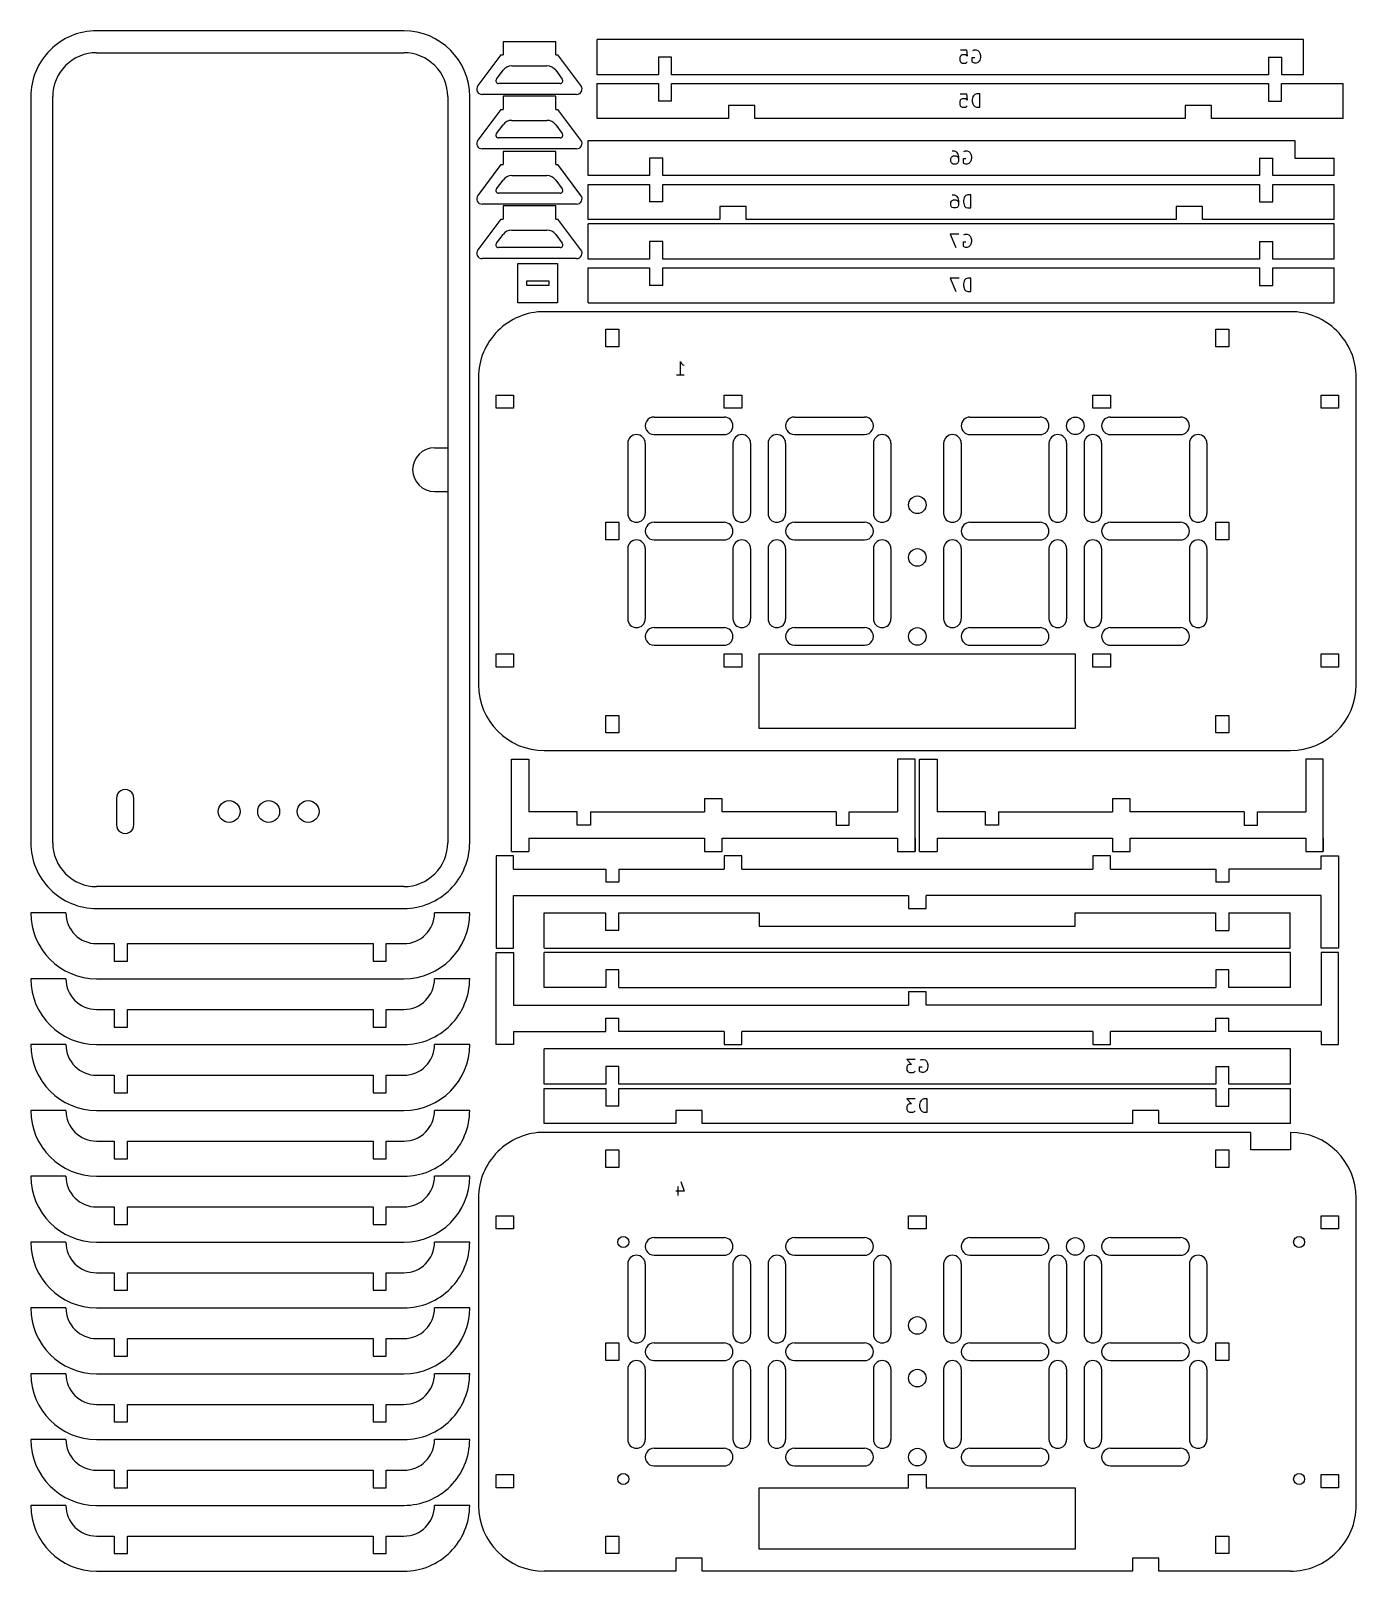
# Model space of a CAD drawing. Extents: x -348 to -46, y -297 to 54.
import ezdxf

# ---------------------------------------------------------------- set-up
doc = ezdxf.new("R2010")
doc.units = 0
doc.layers.add('BLACK', color=7, linetype='CONTINUOUS')

msp = doc.modelspace()

# ---------------------------------------------------------------- linework, layer by layer
at = {"layer": 'BLACK', "linetype": 'CONTINUOUS'}
for p, q in [((-262.999981, 54), (-332.999994, 54.000004)), ((-240.399998, 51.5), (-240.399998, 48.5)), ((-228.399998, 51.5), (-240.399998, 51.5)), ((-228.399998, 48.5), (-228.399998, 51.5)), ((-218.988154, 44.000018), (-218.976331, 51.999989)), ((-57.976339, 51.999988), (-218.976331, 51.999989)), ((-136.190625, 49.631634), (-134.762053, 49.631634)), ((-134.762053, 49.631634), (-134.619196, 48.203063)), ((-133.333482, 49.488777), (-133.047768, 49.631634)), ((-133.047768, 49.631634), (-132.619196, 49.631634)), ((-132.619196, 49.631634), (-132.190625, 49.488777)), ((-132.190625, 49.488777), (-131.90491, 49.203063)), ((-131.90491, 49.203063), (-131.762053, 48.917349)), ((-57.976328, 44.000021), (-57.976339, 51.999988)), ((-332.999995, 49.000003), (-263.000001, 48.999998)), ((-240.899998, 48.500002), (-246.149998, 41.500004)), ((-240.899998, 48.500002), (-240.399998, 48.5)), ((-238.4, 46), (-230.399999, 46)), ((-228.399998, 48.5), (-227.899998, 48.499998)), ((-222.649998, 41.5), (-227.899998, 48.499998)), ((-201.976329, 47.999988), (-204.976329, 47.999988)), ((-204.976329, 47.999988), (-204.976329, 43.999988)), ((-201.976329, 43.999988), (-201.976329, 47.999988)), ((-136.190625, 48.203063), (-136.333482, 47.917349)), ((-136.333482, 47.917349), (-136.333482, 47.203063)), ((-136.333482, 47.203063), (-136.190625, 46.917349)), ((-136.047768, 48.34592), (-136.190625, 48.203063)), ((-136.190625, 46.917349), (-136.047768, 46.774492)), ((-135.762053, 48.488777), (-136.047768, 48.34592)), ((-136.047768, 46.774492), (-135.762053, 46.631634)), ((-135.047768, 48.488777), (-135.762053, 48.488777)), ((-135.762053, 46.631634), (-135.047768, 46.631634)), ((-134.762053, 48.34592), (-135.047768, 48.488777)), ((-135.047768, 46.631634), (-134.762053, 46.774492)), ((-134.619196, 48.203063), (-134.762053, 48.34592)), ((-134.762053, 46.774492), (-134.619196, 46.917349)), ((-133.476339, 46.917349), (-133.476339, 47.917349)), ((-133.476339, 47.917349), (-132.90491, 47.917349)), ((-133.333482, 46.774492), (-133.476339, 46.917349)), ((-132.90491, 46.631634), (-133.333482, 46.774492)), ((-132.619196, 46.631634), (-132.90491, 46.631634)), ((-132.190625, 46.774492), (-132.619196, 46.631634)), ((-131.90491, 47.060206), (-132.190625, 46.774492)), ((-131.762053, 47.34592), (-131.90491, 47.060206)), ((-131.762053, 48.917349), (-131.619196, 48.34592)), ((-131.619196, 47.917349), (-131.762053, 47.34592)), ((-131.619196, 48.34592), (-131.619196, 47.917349)), ((-65.976329, 47.999985), (-65.976329, 43.999985)), ((-65.976329, 47.999985), (-62.976329, 47.999985)), ((-62.976322, 44.000023), (-62.976329, 47.999985)), ((-241.899998, 43), (-240.399997, 45.000001)), ((-228.399998, 45), (-226.899998, 42.999999)), ((-204.976329, 43.999988), (-218.988154, 44.000018)), ((-65.976329, 43.999985), (-201.976329, 43.999988)), ((-57.976328, 44.000021), (-62.976322, 44.000023)), ((-347.999998, 39.000004), (-347.999985, -130.999994)), ((-342.999995, -130.999996), (-342.999995, 38.999995)), ((-253.000001, 38.999998), (-253.000001, -130.999992)), ((-247.999998, -131.000002), (-247.999997, 39.000002)), ((-223.649998, 39.5), (-245.149998, 39.500002)), ((-227.399998, 41.999999), (-241.399998, 42)), ((-228.4, 39.1), (-240.4, 39.1)), ((-240.4, 39.1), (-240.4, 36.1)), ((-228.4, 36.1), (-228.4, 39.1)), ((-218.999993, 41.999969), (-205.000008, 41.999968)), ((-218.988164, 33.999996), (-218.988175, 41.999963)), ((-205.000008, 41.999968), (-205.000001, 38.000006)), ((-202.000001, 38.000006), (-202.000001, 42.000006)), ((-202.000001, 42.000006), (-66.000001, 42.000003)), ((-136.202456, 39.63164), (-134.773884, 39.63164)), ((-134.773884, 39.63164), (-134.631027, 38.203069)), ((-133.345313, 38.917355), (-133.48817, 38.345926)), ((-133.202456, 39.203069), (-133.345313, 38.917355)), ((-132.916741, 39.488783), (-133.202456, 39.203069)), ((-132.48817, 39.63164), (-132.916741, 39.488783)), ((-131.773884, 39.63164), (-132.48817, 39.63164)), ((-131.773884, 36.63164), (-131.773884, 39.63164)), ((-66.000001, 42.000003), (-66.000001, 38.000003)), ((-63.000001, 38.000003), (-63.000001, 42.000003)), ((-63.000001, 42.000003), (-48.988176, 41.999973)), ((-48.988166, 33.999996), (-48.988177, 41.999963)), ((-240.9, 36.100002), (-246.15, 29.100004)), ((-240.9, 36.100002), (-240.4, 36.1)), ((-228.4, 36.1), (-227.9, 36.099998)), ((-222.65, 29.1), (-227.9, 36.099998)), ((-202.000001, 38.000006), (-205.000001, 38.000006)), ((-182.988163, 36.999995), (-188.988163, 36.999995)), ((-188.988163, 36.999995), (-188.988163, 33.999995)), ((-182.988163, 33.999995), (-182.988163, 36.999995)), ((-136.202456, 38.203069), (-136.345313, 37.917355)), ((-136.345313, 37.917355), (-136.345313, 37.203069)), ((-136.345313, 37.203069), (-136.202456, 36.917355)), ((-136.059599, 38.345926), (-136.202456, 38.203069)), ((-136.202456, 36.917355), (-136.059599, 36.774498)), ((-135.773884, 38.488783), (-136.059599, 38.345926)), ((-136.059599, 36.774498), (-135.773884, 36.63164)), ((-135.059599, 38.488783), (-135.773884, 38.488783)), ((-135.773884, 36.63164), (-135.059599, 36.63164)), ((-134.773884, 38.345926), (-135.059599, 38.488783)), ((-135.059599, 36.63164), (-134.773884, 36.774498)), ((-134.631027, 38.203069), (-134.773884, 38.345926)), ((-134.773884, 36.774498), (-134.631027, 36.917355)), ((-133.48817, 38.345926), (-133.48817, 37.917355)), ((-133.48817, 37.917355), (-133.345313, 37.345926)), ((-133.345313, 37.345926), (-133.202456, 37.060212)), ((-133.202456, 37.060212), (-132.916741, 36.774498)), ((-132.916741, 36.774498), (-132.48817, 36.63164)), ((-132.48817, 36.63164), (-131.773884, 36.63164)), ((-84.988163, 36.999995), (-84.988163, 34.000166)), ((-78.988163, 36.999995), (-84.988163, 36.999995)), ((-78.988163, 33.999996), (-78.988163, 36.999995)), ((-66.000001, 38.000003), (-63.000001, 38.000003)), ((-241.9, 30.6), (-240.399999, 32.600001)), ((-238.400002, 33.6), (-230.400001, 33.6)), ((-228.4, 32.6), (-226.9, 30.599999)), ((-188.988163, 33.999995), (-218.988164, 33.999996)), ((-84.988163, 34.000166), (-182.988163, 33.999995)), ((-48.988163, 33.999996), (-78.988163, 33.999996)), ((-227.4, 29.599999), (-241.4, 29.6)), ((-221.023664, 20.99996), (-221.011841, 28.999931)), ((-221.011841, 28.999931), (-60.011839, 28.99993)), ((-60.011839, 28.99993), (-60.011839, 24.999927)), ((-223.65, 27.1), (-245.15, 27.100002)), ((-228.4, 26.5), (-240.4, 26.5)), ((-240.4, 26.5), (-240.4, 23.5)), ((-228.4, 23.5), (-228.4, 26.5)), ((-207.011839, 24.99993), (-207.011839, 20.99993)), ((-204.011839, 24.99993), (-207.011839, 24.99993)), ((-204.011839, 20.99993), (-204.011839, 24.99993)), ((-138.368982, 24.917284), (-138.226125, 25.202998)), ((-138.368982, 24.202998), (-138.368982, 24.917284)), ((-138.226125, 25.202998), (-138.083268, 25.345855)), ((-138.083268, 26.631569), (-137.511839, 26.631569)), ((-138.083268, 25.345855), (-137.797553, 25.488712)), ((-137.797553, 25.488712), (-137.226125, 25.488712)), ((-137.511839, 26.631569), (-137.226125, 26.488712)), ((-137.226125, 26.488712), (-137.083268, 26.345855)), ((-137.226125, 25.488712), (-136.94041, 25.345855)), ((-137.083268, 26.345855), (-136.797553, 25.917284)), ((-136.94041, 25.345855), (-136.797553, 25.202998)), ((-136.797553, 25.917284), (-136.654696, 25.345855)), ((-136.797553, 25.202998), (-136.654696, 24.917284)), ((-136.654696, 25.345855), (-136.654696, 24.202998)), ((-135.511839, 23.917284), (-135.511839, 24.917284)), ((-135.511839, 24.917284), (-134.94041, 24.917284)), ((-135.368982, 26.488712), (-135.083268, 26.631569)), ((-135.083268, 26.631569), (-134.654696, 26.631569)), ((-134.654696, 26.631569), (-134.226125, 26.488712)), ((-134.226125, 26.488712), (-133.94041, 26.202998)), ((-133.94041, 26.202998), (-133.797553, 25.917284)), ((-133.797553, 25.917284), (-133.654696, 25.345855)), ((-133.654696, 24.917284), (-133.797553, 24.345855)), ((-133.654696, 25.345855), (-133.654696, 24.917284)), ((-68.011839, 24.999927), (-65.011839, 24.999927)), ((-68.011839, 24.999927), (-68.011839, 20.999927)), ((-65.011832, 20.999965), (-65.011839, 24.999927)), ((-60.011839, 24.999927), (-51.011837, 24.999947)), ((-51.011832, 20.999964), (-51.011843, 24.999928)), ((-240.9, 23.500002), (-246.15, 16.500004)), ((-240.9, 23.500002), (-240.4, 23.5)), ((-228.4, 23.5), (-227.9, 23.499998)), ((-222.65, 16.5), (-227.9, 23.499998)), ((-138.226125, 23.917284), (-138.368982, 24.202998)), ((-138.083268, 23.774427), (-138.226125, 23.917284)), ((-137.797553, 23.631569), (-138.083268, 23.774427)), ((-137.226125, 23.631569), (-137.797553, 23.631569)), ((-136.94041, 23.774427), (-137.226125, 23.631569)), ((-136.797553, 23.917284), (-136.94041, 23.774427)), ((-136.654696, 24.202998), (-136.797553, 23.917284)), ((-135.368982, 23.774427), (-135.511839, 23.917284)), ((-134.94041, 23.631569), (-135.368982, 23.774427)), ((-134.654696, 23.631569), (-134.94041, 23.631569)), ((-134.226125, 23.774427), (-134.654696, 23.631569)), ((-133.94041, 24.060141), (-134.226125, 23.774427)), ((-133.797553, 24.345855), (-133.94041, 24.060141)), ((-241.9, 18), (-240.399999, 20.000001)), ((-238.400002, 21), (-230.400001, 21)), ((-228.4, 20), (-226.9, 17.999999)), ((-207.011839, 20.99993), (-221.023664, 20.99996)), ((-221.000002, 10.99992), (-221.000013, 18.999887)), ((-221.000001, 18.999892), (-207.011846, 18.999892)), ((-207.011846, 18.999892), (-207.011839, 14.99993)), ((-68.011839, 20.999927), (-204.011839, 20.99993)), ((-204.011839, 18.99993), (-68.011839, 18.999927)), ((-204.011839, 14.99993), (-204.011839, 18.99993)), ((-68.011839, 18.999927), (-68.011839, 14.999927)), ((-65.011839, 18.999927), (-51.000014, 18.999897)), ((-65.011839, 14.999927), (-65.011839, 18.999927)), ((-51.011847, 20.999964), (-65.011832, 20.999965)), ((-51.000004, 10.99992), (-51.000015, 18.999887)), ((-223.65, 14.5), (-245.15, 14.500002)), ((-227.4, 16.999999), (-241.4, 17)), ((-228.4, 14.1), (-240.4, 14.1)), ((-240.4, 14.1), (-240.4, 11.1)), ((-228.4, 11.1), (-228.4, 14.1)), ((-204.011839, 14.99993), (-207.011839, 14.99993)), ((-138.357141, 14.917272), (-138.214284, 15.202986)), ((-138.357141, 14.202986), (-138.357141, 14.917272)), ((-138.214284, 13.917272), (-138.357141, 14.202986)), ((-138.214284, 15.202986), (-138.071427, 15.345843)), ((-138.071427, 16.631557), (-137.499998, 16.631557)), ((-138.071427, 15.345843), (-137.785712, 15.4887)), ((-137.785712, 15.4887), (-137.214284, 15.4887)), ((-137.499998, 16.631557), (-137.214284, 16.4887)), ((-137.214284, 16.4887), (-137.071427, 16.345843)), ((-137.214284, 15.4887), (-136.928569, 15.345843)), ((-137.071427, 16.345843), (-136.785712, 15.917272)), ((-136.928569, 15.345843), (-136.785712, 15.202986)), ((-136.785712, 15.917272), (-136.642855, 15.345843)), ((-136.785712, 15.202986), (-136.642855, 14.917272)), ((-136.642855, 14.202986), (-136.785712, 13.917272)), ((-136.642855, 15.345843), (-136.642855, 14.202986)), ((-135.357141, 15.917272), (-135.499998, 15.345843)), ((-135.499998, 15.345843), (-135.499998, 14.917272)), ((-135.499998, 14.917272), (-135.357141, 14.345843)), ((-135.214284, 16.202986), (-135.357141, 15.917272)), ((-135.357141, 14.345843), (-135.214284, 14.060129)), ((-134.928569, 16.4887), (-135.214284, 16.202986)), ((-135.214284, 14.060129), (-134.928569, 13.774415)), ((-134.499998, 16.631557), (-134.928569, 16.4887)), ((-133.785712, 16.631557), (-134.499998, 16.631557)), ((-133.785712, 13.631557), (-133.785712, 16.631557)), ((-68.011839, 14.999927), (-65.011839, 14.999927)), ((-240.9, 11.100002), (-246.15, 4.100004)), ((-240.9, 11.100002), (-240.4, 11.1)), ((-228.4, 11.1), (-227.9, 11.099998)), ((-222.65, 4.1), (-227.9, 11.099998)), ((-191.000001, 10.999919), (-221.000002, 10.99992)), ((-185.000001, 13.999919), (-191.000001, 13.999919)), ((-191.000001, 13.999919), (-191.000001, 10.999919)), ((-185.000001, 10.999919), (-185.000001, 13.999919)), ((-87.000001, 11.00009), (-185.000001, 10.999919)), ((-138.071427, 13.774415), (-138.214284, 13.917272)), ((-137.785712, 13.631557), (-138.071427, 13.774415)), ((-137.214284, 13.631557), (-137.785712, 13.631557)), ((-136.928569, 13.774415), (-137.214284, 13.631557)), ((-136.785712, 13.917272), (-136.928569, 13.774415)), ((-134.928569, 13.774415), (-134.499998, 13.631557)), ((-134.499998, 13.631557), (-133.785712, 13.631557)), ((-81.000001, 13.999919), (-87.000001, 13.999919)), ((-87.000001, 13.999919), (-87.000001, 11.00009)), ((-81.000001, 10.99992), (-81.000001, 13.999919)), ((-51.000001, 10.99992), (-81.000001, 10.99992)), ((-241.9, 5.6), (-240.399999, 7.600001)), ((-238.400002, 8.6), (-230.400001, 8.6)), ((-228.4, 7.6), (-226.9, 5.599999)), ((-221.023662, 2.00004), (-221.011839, 10.000011)), ((-51.011835, 10.00001), (-221.011839, 10.000011)), ((-136.511835, 7.631657), (-138.511835, 7.631657)), ((-138.511835, 7.631657), (-137.226121, 4.631657)), ((-135.368978, 7.4888), (-135.083264, 7.631657)), ((-135.083264, 7.631657), (-134.654692, 7.631657)), ((-134.654692, 7.631657), (-134.226121, 7.4888)), ((-134.226121, 7.4888), (-133.940406, 7.203086)), ((-133.940406, 7.203086), (-133.797549, 6.917372)), ((-51.01183, 2.000044), (-51.011841, 10.000011)), ((-227.4, 4.599999), (-241.4, 4.6)), ((-204.011837, 6.00001), (-207.011837, 6.00001)), ((-207.011837, 6.00001), (-207.011837, 2.00001)), ((-204.011837, 2.00001), (-204.011837, 6.00001)), ((-135.511835, 4.917372), (-135.511835, 5.917372)), ((-135.511835, 5.917372), (-134.940406, 5.917372)), ((-135.368978, 4.774515), (-135.511835, 4.917372)), ((-134.940406, 4.631657), (-135.368978, 4.774515)), ((-134.654692, 4.631657), (-134.940406, 4.631657)), ((-134.226121, 4.774515), (-134.654692, 4.631657)), ((-133.940406, 5.060229), (-134.226121, 4.774515)), ((-133.797549, 5.345943), (-133.940406, 5.060229)), ((-133.797549, 6.917372), (-133.654692, 6.345943)), ((-133.654692, 5.917372), (-133.797549, 5.345943)), ((-133.654692, 6.345943), (-133.654692, 5.917372)), ((-68.011837, 6.000007), (-68.011837, 2.000007)), ((-68.011837, 6.000007), (-65.011837, 6.000007)), ((-65.01183, 2.000045), (-65.011837, 6.000007)), ((-223.65, 2.1), (-245.15, 2.100002)), ((-237, 1), (-228, 1)), ((-237, -8), (-237, 1)), ((-228, 1), (-228, -8)), ((-207.011837, 2.00001), (-221.023662, 2.00004)), ((-68.011837, 2.000007), (-204.011837, 2.00001)), ((-204.011837, -3.99999), (-204.011837, 0.00001)), ((-204.011837, 0.00001), (-68.011837, 0.000007)), ((-68.011837, 0.000007), (-68.011837, -3.999993)), ((-65.011837, 0.000007), (-51.000012, -0.000023)), ((-65.011837, -3.999993), (-65.011837, 0.000007)), ((-51.011845, 2.000044), (-65.01183, 2.000045)), ((-235, -3), (-230, -3)), ((-235, -4), (-235, -3)), ((-230, -3), (-230, -4)), ((-221.011829, -0.000027), (-207.011844, -0.000028)), ((-221, -8), (-221.000011, -0.000033)), ((-207.011844, -0.000028), (-207.011837, -3.99999)), ((-136.499994, -2.368354), (-138.499994, -2.368354)), ((-138.499994, -2.368354), (-137.21428, -5.368354)), ((-135.357137, -3.082639), (-135.499994, -3.654068)), ((-135.21428, -2.796925), (-135.357137, -3.082639)), ((-134.928565, -2.511211), (-135.21428, -2.796925)), ((-134.499994, -2.368354), (-134.928565, -2.511211)), ((-133.785708, -2.368354), (-134.499994, -2.368354)), ((-133.785708, -5.368354), (-133.785708, -2.368354)), ((-51.000002, -7.999989), (-51.000013, -0.000022)), ((-230, -4), (-235, -4)), ((-204.011837, -3.99999), (-207.011837, -3.99999)), ((-135.499994, -3.654068), (-135.499994, -4.082639)), ((-135.499994, -4.082639), (-135.357137, -4.654068)), ((-135.357137, -4.654068), (-135.21428, -4.939782)), ((-135.21428, -4.939782), (-134.928565, -5.225497)), ((-134.928565, -5.225497), (-134.499994, -5.368354)), ((-134.499994, -5.368354), (-133.785708, -5.368354)), ((-68.011837, -3.999993), (-65.011837, -3.999993)), ((-228, -8), (-237, -8)), ((-60.999997, -9.999928), (-231.000001, -9.999927)), ((-221, -8.000002), (-51.000002, -7.999989)), ((-216.999999, -13.999928), (-213.999999, -13.999928)), ((-216.999999, -17.999928), (-216.999999, -13.999928)), ((-213.999999, -13.999928), (-213.999999, -17.999928)), ((-77.999999, -13.999931), (-74.999999, -13.999931)), ((-77.999999, -17.999931), (-77.999999, -13.999931)), ((-74.999999, -13.999931), (-74.999999, -17.999931)), ((-213.999999, -17.999928), (-216.999999, -17.999928)), ((-74.999999, -17.999931), (-77.999999, -17.999931)), ((-200.857136, -24.368283), (-199.14285, -24.368283)), ((-199.999993, -24.368283), (-199.999993, -21.368283)), ((-199.999993, -21.368283), (-199.714279, -21.796854)), ((-199.714279, -21.796854), (-199.428564, -22.082568)), ((-199.428564, -22.082568), (-199.14285, -22.225426)), ((-245.999999, -24.999911), (-246.000003, -94.999924)), ((-46.000003, -94.999896), (-46.000004, -24.999928)), ((-241.999993, -28.999926), (-237.999993, -28.999926)), ((-241.999993, -31.999926), (-241.999993, -28.999926)), ((-237.999993, -28.999926), (-237.999993, -31.999926)), ((-189.999993, -28.999926), (-185.999993, -28.999926)), ((-189.999993, -31.999926), (-189.999993, -28.999926)), ((-185.999993, -28.999926), (-185.999993, -31.999926)), ((-105.999993, -28.999926), (-101.999993, -28.999926)), ((-105.999993, -31.999926), (-105.999993, -28.999926)), ((-101.999993, -28.999926), (-101.999993, -31.999926)), ((-53.999999, -28.999928), (-49.999999, -28.999928)), ((-53.999999, -31.999928), (-53.999999, -28.999928)), ((-49.999999, -28.999928), (-49.999999, -31.999928)), ((-237.999993, -31.999926), (-241.999993, -31.999926)), ((-205.999999, -33.999928), (-189.999999, -33.999928)), ((-185.999993, -31.999926), (-189.999993, -31.999926)), ((-173.999999, -33.999928), (-157.999999, -33.999928)), ((-133.999999, -33.999928), (-117.999999, -33.999928)), ((-101.999993, -31.999926), (-105.999993, -31.999926)), ((-101.999999, -33.999928), (-85.999999, -33.999928)), ((-49.999999, -31.999928), (-53.999999, -31.999928)), ((-205.999999, -37.999928), (-189.999999, -37.999928)), ((-173.999999, -37.999928), (-157.999999, -37.999928)), ((-133.999999, -37.999928), (-117.999999, -37.999928)), ((-101.999999, -37.999928), (-85.999999, -37.999928)), ((-256, -41), (-253.000001, -41)), ((-211.999999, -39.999928), (-211.999999, -55.999928)), ((-207.999999, -39.999928), (-207.999999, -55.999928)), ((-187.999999, -39.999928), (-187.999999, -55.999928)), ((-183.999999, -39.999928), (-183.999999, -55.999928)), ((-179.999999, -39.999928), (-179.999999, -55.999928)), ((-175.999999, -39.999928), (-175.999999, -55.999928)), ((-155.999999, -39.999928), (-155.999999, -55.999928)), ((-151.999999, -39.999928), (-151.999999, -55.999928)), ((-139.999999, -39.999928), (-139.999999, -55.999928)), ((-135.999999, -39.999928), (-135.999999, -55.999928)), ((-115.999999, -39.999928), (-115.999999, -55.999928)), ((-111.999999, -39.999928), (-111.999999, -55.999928)), ((-107.999999, -39.999928), (-107.999999, -55.999928)), ((-103.999999, -39.999928), (-103.999999, -55.999928)), ((-83.999999, -39.999928), (-83.999999, -55.999928)), ((-79.999999, -39.999928), (-79.999999, -55.999928)), ((-256, -51), (-253.000001, -51)), ((-216.999999, -57.999928), (-213.999999, -57.999928)), ((-216.999999, -61.999928), (-216.999999, -57.999928)), ((-213.999999, -57.999928), (-213.999999, -61.999928)), ((-205.999999, -57.999928), (-189.999999, -57.999928)), ((-173.999999, -57.999928), (-157.999999, -57.999928)), ((-133.999999, -57.999928), (-117.999999, -57.999928)), ((-101.999999, -57.999928), (-85.999999, -57.999928)), ((-77.999999, -57.999928), (-74.999999, -57.999928)), ((-77.999999, -61.999928), (-77.999999, -57.999928)), ((-74.999999, -57.999928), (-74.999999, -61.999928)), ((-213.999999, -61.999928), (-216.999999, -61.999928)), ((-205.999999, -61.999928), (-189.999999, -61.999928)), ((-173.999999, -61.999928), (-157.999999, -61.999928)), ((-133.999999, -61.999928), (-117.999999, -61.999928)), ((-101.999999, -61.999928), (-85.999999, -61.999928)), ((-74.999999, -61.999928), (-77.999999, -61.999928)), ((-211.999999, -63.999928), (-211.999999, -79.999928)), ((-207.999999, -63.999928), (-207.999999, -79.999928)), ((-187.999999, -63.999928), (-187.999999, -79.999928)), ((-183.999999, -63.999928), (-183.999999, -79.999928)), ((-179.999999, -63.999928), (-179.999999, -79.999928)), ((-175.999999, -63.999928), (-175.999999, -79.999928)), ((-155.999999, -63.999928), (-155.999999, -79.999928)), ((-151.999999, -63.999928), (-151.999999, -79.999928)), ((-139.999999, -63.999928), (-139.999999, -79.999928)), ((-135.999999, -63.999928), (-135.999999, -79.999928)), ((-115.999999, -63.999928), (-115.999999, -79.999928)), ((-111.999999, -63.999928), (-111.999999, -79.999928)), ((-107.999999, -63.999928), (-107.999999, -79.999928)), ((-103.999999, -63.999928), (-103.999999, -79.999928)), ((-83.999999, -63.999928), (-83.999999, -79.999928)), ((-79.999999, -63.999928), (-79.999999, -79.999928)), ((-205.999999, -81.999928), (-189.999999, -81.999928)), ((-173.999999, -81.999928), (-157.999999, -81.999928)), ((-133.999999, -81.999928), (-117.999999, -81.999928)), ((-101.999999, -81.999928), (-85.999999, -81.999928)), ((-205.999999, -85.999928), (-189.999999, -85.999928)), ((-173.999999, -85.999928), (-157.999999, -85.999928)), ((-133.999999, -85.999928), (-117.999999, -85.999928)), ((-101.999999, -85.999928), (-85.999999, -85.999928)), ((-241.999999, -87.999928), (-237.999999, -87.999928)), ((-241.999999, -90.999928), (-241.999999, -87.999928)), ((-237.999999, -90.999928), (-241.999999, -90.999928)), ((-237.999999, -87.999928), (-237.999999, -90.999928)), ((-189.999993, -87.999926), (-185.999993, -87.999926)), ((-189.999993, -90.999926), (-189.999993, -87.999926)), ((-185.999993, -90.999926), (-189.999993, -90.999926)), ((-185.999993, -87.999926), (-185.999993, -90.999926)), ((-181.999993, -87.999926), (-109.999993, -87.999926)), ((-181.999993, -104.999926), (-181.999993, -87.999926)), ((-109.999993, -87.999926), (-109.999993, -104.999926)), ((-105.999993, -87.999926), (-101.999993, -87.999926)), ((-105.999993, -90.999926), (-105.999993, -87.999926)), ((-101.999993, -90.999926), (-105.999993, -90.999926)), ((-101.999993, -87.999926), (-101.999993, -90.999926)), ((-53.999996, -87.999928), (-49.999996, -87.999928)), ((-53.999996, -90.999928), (-53.999996, -87.999928)), ((-49.999996, -90.999928), (-53.999996, -90.999928)), ((-49.999996, -87.999928), (-49.999996, -90.999928)), ((-216.999999, -101.999928), (-213.999999, -101.999928)), ((-216.999999, -105.999928), (-216.999999, -101.999928)), ((-213.999999, -101.999928), (-213.999999, -105.999928)), ((-109.999993, -104.999926), (-181.999993, -104.999926)), ((-77.999999, -101.999928), (-74.999999, -101.999928)), ((-77.999999, -105.999928), (-77.999999, -101.999928)), ((-74.999999, -101.999928), (-74.999999, -105.999928)), ((-213.999999, -105.999928), (-216.999999, -105.999928)), ((-74.999999, -105.999928), (-77.999999, -105.999928)), ((-238.500002, -133), (-238.500002, -112)), ((-238.500002, -112), (-234.500002, -112)), ((-234.500002, -112), (-234.500002, -124)), ((-230.953509, -109.999928), (-61.000005, -109.999915)), ((-146.500002, -112), (-150.500002, -112)), ((-150.500002, -112), (-150.500002, -124)), ((-146.500002, -133), (-146.500002, -112)), ((-145.5, -112), (-141.5, -112)), ((-145.5, -133), (-145.5, -112)), ((-141.5, -112), (-141.5, -124)), ((-57.5, -112), (-57.5, -124)), ((-53.5, -112), (-57.5, -112)), ((-53.5, -133), (-53.5, -112)), ((-328.500034, -120.900012), (-328.500061, -126.899959)), ((-324.500001, -126.899966), (-324.5, -120.911325)), ((-194.500002, -121), (-194.500002, -124)), ((-190.500002, -121), (-194.500002, -121)), ((-190.500002, -124), (-190.500002, -121)), ((-97.5, -121), (-101.5, -121)), ((-101.5, -121), (-101.5, -124)), ((-97.5, -124), (-97.5, -121)), ((-223.499998, -124), (-234.500002, -124)), ((-223.499998, -127), (-223.499998, -124)), ((-220.499998, -124), (-220.499998, -127)), ((-220.499998, -124), (-194.500002, -124)), ((-164.499998, -124), (-190.500002, -124)), ((-164.499998, -124), (-164.499998, -127)), ((-161.499998, -127), (-161.499998, -124)), ((-161.499998, -124), (-150.500002, -124)), ((-130.499996, -124), (-141.5, -124)), ((-130.499996, -127), (-130.499996, -124)), ((-127.499996, -124), (-127.499996, -127)), ((-127.499996, -124), (-101.5, -124)), ((-71.499996, -124), (-97.5, -124)), ((-71.499996, -124), (-71.499996, -127)), ((-68.499996, -127), (-68.499996, -124)), ((-68.499996, -124), (-57.5, -124)), ((-220.499998, -127), (-223.499998, -127)), ((-164.499998, -127), (-161.499998, -127)), ((-127.499996, -127), (-130.499996, -127)), ((-71.499996, -127), (-68.499996, -127)), ((-238.500002, -133), (-234.500002, -133)), ((-234.500002, -130), (-194.500002, -130)), ((-234.500002, -130), (-234.500002, -133)), ((-194.500002, -130), (-194.500002, -133)), ((-194.500002, -133), (-190.500002, -133)), ((-190.500002, -133), (-190.500002, -130)), ((-190.500002, -130), (-150.500002, -130)), ((-150.500002, -130), (-150.500002, -133)), ((-150.500002, -133), (-146.500002, -133)), ((-150.499964, -133.000007), (-146.500002, -133)), ((-146.500002, -130), (-146.500002, -133)), ((-145.5, -133), (-141.5, -133)), ((-141.5, -130), (-141.5, -133)), ((-141.5, -130), (-101.5, -130)), ((-101.5, -130), (-101.5, -133)), ((-101.5, -133), (-97.5, -133)), ((-97.5, -133), (-97.5, -130)), ((-97.5, -130), (-57.5, -130)), ((-57.5, -130), (-57.5, -133)), ((-57.5, -133), (-53.5, -133)), ((-57.499962, -133.000007), (-53.5, -133)), ((-53.5, -130), (-53.5, -133)), ((-238, -134), (-242, -134)), ((-242, -134), (-242, -155)), ((-238, -137), (-238, -134)), ((-190, -134), (-190, -137)), ((-186, -134), (-190, -134)), ((-186, -137), (-186, -134)), ((-102, -134), (-106, -134)), ((-106, -134), (-106, -137)), ((-102, -137), (-102, -134)), ((-54, -134), (-50, -134)), ((-54, -137), (-54, -134)), ((-50, -134), (-50, -155)), ((-238, -137), (-217, -137)), ((-217, -137), (-217, -140)), ((-214, -140), (-217, -140)), ((-214, -137), (-190, -137)), ((-214, -137), (-214, -140)), ((-186, -137), (-106, -137)), ((-102, -137), (-78, -137)), ((-78, -137), (-78, -140)), ((-75, -140), (-78, -140)), ((-75, -137), (-75, -140)), ((-54, -137), (-75, -137)), ((-263, -141), (-332.999987, -140.999994)), ((-238, -143), (-148, -143)), ((-238, -155), (-238, -143)), ((-148, -143), (-148, -146)), ((-54, -143), (-144, -143)), ((-144, -146), (-144, -143)), ((-54, -155), (-54, -143)), ((-340.000018, -147.000001), (-347.999989, -147)), ((-332.999966, -145.999996), (-262.999998, -145.999995)), ((-247.99999, -147.000002), (-255.999957, -147.000013)), ((-231.023246, -155.000004), (-231.023257, -147.000037)), ((-231.02322, -147.000004), (-217.023235, -147.000005)), ((-217.023235, -147.000005), (-217.023228, -150.999967)), ((-214.023228, -150.999967), (-214.023228, -146.999967)), ((-214.023228, -146.999967), (-182.023235, -146.999967)), ((-182.023235, -147.000005), (-182.023235, -150.000005)), ((-148, -146), (-144, -146)), ((-110.023235, -147.000005), (-78.023228, -146.99997)), ((-110.023235, -150.000005), (-110.023235, -147.000005)), ((-78.023228, -146.99997), (-78.023228, -150.99997)), ((-75.023242, -146.999997), (-61.023258, -147.000027)), ((-75.023242, -147.000009), (-75.023242, -151.000009)), ((-61.023248, -154.999993), (-61.023259, -147.000026)), ((-182.023235, -150.000005), (-110.023235, -150.000005)), ((-332.999989, -154.00003), (-328.99999, -153.999992)), ((-328.99999, -153.999992), (-328.99999, -157.999992)), ((-325.99999, -157.999992), (-325.99999, -153.999992)), ((-325.99999, -153.999992), (-269.999988, -153.999998)), ((-269.999988, -153.999998), (-269.999988, -157.999998)), ((-266.999988, -157.999998), (-266.999988, -153.999998)), ((-266.999988, -153.999998), (-262.999999, -154.000029)), ((-214.023228, -150.999967), (-217.023228, -150.999967)), ((-78.023228, -150.99997), (-75.023228, -150.99997)), ((-242, -155), (-238, -155)), ((-242, -156), (-238, -156)), ((-242, -177), (-242, -156)), ((-238, -156), (-238, -168)), ((-230.999989, -163.999971), (-230.999998, -155.999999)), ((-60.999994, -156), (-230.999998, -155.999999)), ((-230.976752, -155.000006), (-61.023248, -154.999993)), ((-60.999988, -163.999967), (-61, -156)), ((-50, -155), (-54, -155)), ((-54, -156), (-54, -168)), ((-50, -156), (-54, -156)), ((-50, -177), (-50, -156)), ((-328.99999, -157.999992), (-325.99999, -157.999992)), ((-269.999988, -157.999998), (-266.999988, -157.999998)), ((-216.999996, -160.000001), (-216.999996, -164.000001)), ((-213.999996, -160.000001), (-216.999996, -160.000001)), ((-213.999996, -164.000001), (-213.999996, -160.000001)), ((-74.999989, -160), (-77.999996, -160.000004)), ((-77.999996, -160.000004), (-77.999996, -164.000004)), ((-74.999989, -163.999966), (-74.999989, -160)), ((-340.000019, -162.000001), (-347.99999, -162)), ((-333.000005, -161.999998), (-262.999992, -162.000002)), ((-247.999991, -162.000002), (-255.999958, -162.000013)), ((-216.999996, -164.000001), (-230.999991, -163.999971)), ((-213.999996, -164.000001), (-77.999996, -164.000004)), ((-61.000004, -163.999967), (-74.999989, -163.999966)), ((-238, -168), (-148, -168)), ((-148, -165), (-148, -168)), ((-144, -165), (-148, -165)), ((-144, -168), (-144, -165)), ((-54, -168), (-144, -168)), ((-332.99999, -169.00003), (-328.999991, -168.999992)), ((-328.999991, -168.999992), (-328.999991, -172.999992)), ((-325.999991, -172.999992), (-325.999991, -168.999992)), ((-325.999991, -168.999992), (-269.999989, -168.999998)), ((-269.999989, -168.999998), (-269.999989, -172.999998)), ((-266.999989, -172.999998), (-266.999989, -168.999998)), ((-266.999989, -168.999998), (-263, -169.000029)), ((-217, -171), (-214, -171)), ((-217, -174), (-217, -171)), ((-214, -174), (-214, -171)), ((-78, -171), (-75, -171)), ((-78, -174), (-78, -171)), ((-75, -174), (-75, -171)), ((-328.999991, -172.999992), (-325.999991, -172.999992)), ((-269.999989, -172.999998), (-266.999989, -172.999998)), ((-238, -174), (-217, -174)), ((-238, -174), (-238, -177)), ((-190, -174), (-214, -174)), ((-190, -174), (-190, -177)), ((-186, -177), (-186, -174)), ((-106, -174), (-186, -174)), ((-106, -174), (-106, -177)), ((-102, -177), (-102, -174)), ((-78, -174), (-102, -174)), ((-54, -174), (-75, -174)), ((-54, -174), (-54, -177)), ((-340.000018, -177.000001), (-347.999989, -177)), ((-333.000006, -176.999998), (-262.999993, -177.000002)), ((-247.99999, -177.000002), (-255.999957, -177.000013)), ((-238, -177), (-242, -177)), ((-231.000003, -185.999968), (-231.000002, -177.999997)), ((-60.999998, -177.999998), (-231.000002, -177.999997)), ((-190, -177), (-186, -177)), ((-106, -177), (-102, -177)), ((-60.999993, -185.999964), (-61.000004, -177.999997)), ((-54, -177), (-50, -177)), ((-214, -181.999998), (-217, -181.999998)), ((-217, -181.999998), (-217, -185.999998)), ((-214, -185.999998), (-214, -181.999998)), ((-146.500003, -180.368354), (-148.357146, -180.368354)), ((-148.357146, -180.368354), (-147.357146, -181.511211)), ((-148.214289, -181.796925), (-148.357146, -182.082639)), ((-148.357146, -182.082639), (-148.357146, -182.796925)), ((-148.071432, -181.654068), (-148.214289, -181.796925)), ((-147.785717, -181.511211), (-148.071432, -181.654068)), ((-147.357146, -181.511211), (-147.785717, -181.511211)), ((-145.500003, -183.082639), (-145.500003, -182.082639)), ((-145.500003, -182.082639), (-144.928574, -182.082639)), ((-145.357146, -180.511211), (-145.071432, -180.368354)), ((-145.071432, -180.368354), (-144.64286, -180.368354)), ((-144.64286, -180.368354), (-144.214289, -180.511211)), ((-144.214289, -180.511211), (-143.928574, -180.796925)), ((-143.928574, -180.796925), (-143.785717, -181.082639)), ((-143.785717, -181.082639), (-143.64286, -181.654068)), ((-143.64286, -182.082639), (-143.785717, -182.654068)), ((-143.64286, -181.654068), (-143.64286, -182.082639)), ((-78, -182.000001), (-78, -186.000001)), ((-78, -182.000001), (-75, -182.000001)), ((-74.999993, -185.999963), (-75, -182.000001)), ((-332.999989, -184.00003), (-328.99999, -183.999992)), ((-328.99999, -183.999992), (-328.99999, -187.999992)), ((-325.99999, -187.999992), (-325.99999, -183.999992)), ((-325.99999, -183.999992), (-269.999988, -183.999998)), ((-269.999988, -183.999998), (-269.999988, -187.999998)), ((-266.999988, -187.999998), (-266.999988, -183.999998)), ((-266.999988, -183.999998), (-262.999999, -184.000029)), ((-217, -185.999998), (-230.999988, -185.999968)), ((-78, -186.000001), (-214, -185.999998)), ((-148.357146, -182.796925), (-148.214289, -183.082639)), ((-148.214289, -183.082639), (-148.071432, -183.225497)), ((-148.071432, -183.225497), (-147.785717, -183.368354)), ((-147.785717, -183.368354), (-146.928574, -183.368354)), ((-146.928574, -183.368354), (-146.64286, -183.225497)), ((-146.64286, -183.225497), (-146.500003, -183.082639)), ((-145.357146, -183.225497), (-145.500003, -183.082639)), ((-144.928574, -183.368354), (-145.357146, -183.225497)), ((-144.64286, -183.368354), (-144.928574, -183.368354)), ((-144.214289, -183.225497), (-144.64286, -183.368354)), ((-143.928574, -182.939782), (-144.214289, -183.225497)), ((-143.785717, -182.654068), (-143.928574, -182.939782)), ((-61.000008, -185.999964), (-74.999993, -185.999963)), ((-328.99999, -187.999992), (-325.99999, -187.999992)), ((-269.999988, -187.999998), (-266.999988, -187.999998)), ((-231.011833, -187.000023), (-217.011848, -187.000024)), ((-231.000004, -194.999996), (-231.000015, -187.000029)), ((-217.011848, -187.000024), (-217.011841, -190.999986)), ((-214.011841, -190.999986), (-214.011841, -186.999986)), ((-214.000003, -186.999989), (-78.011841, -186.999989)), ((-146.500003, -189.368354), (-148.357146, -189.368354)), ((-148.357146, -189.368354), (-147.357146, -190.511211)), ((-144.928574, -189.511211), (-145.214289, -189.796925)), ((-144.500003, -189.368354), (-144.928574, -189.511211)), ((-143.785717, -189.368354), (-144.500003, -189.368354)), ((-143.785717, -192.368354), (-143.785717, -189.368354)), ((-78.011841, -186.999989), (-78.011841, -190.999989)), ((-75.000003, -190.999989), (-75.000003, -186.999989)), ((-75.000003, -186.999989), (-61.000016, -187.000019)), ((-61.000006, -194.999996), (-61.000017, -187.000029)), ((-340.000019, -192.000001), (-347.99999, -192)), ((-333.000005, -191.999998), (-262.999992, -192.000002)), ((-247.999991, -192.000002), (-255.999958, -192.000013)), ((-214.011841, -190.999986), (-217.011841, -190.999986)), ((-201.000003, -191.999997), (-201.000003, -194.999997)), ((-195.000003, -191.999997), (-201.000003, -191.999997)), ((-195.000003, -194.999997), (-195.000003, -191.999997)), ((-148.214289, -190.796925), (-148.357146, -191.082639)), ((-148.357146, -191.082639), (-148.357146, -191.796925)), ((-148.357146, -191.796925), (-148.214289, -192.082639)), ((-148.071432, -190.654068), (-148.214289, -190.796925)), ((-148.214289, -192.082639), (-148.071432, -192.225497)), ((-147.785717, -190.511211), (-148.071432, -190.654068)), ((-148.071432, -192.225497), (-147.785717, -192.368354)), ((-147.357146, -190.511211), (-147.785717, -190.511211)), ((-147.785717, -192.368354), (-146.928574, -192.368354)), ((-146.928574, -192.368354), (-146.64286, -192.225497)), ((-146.64286, -192.225497), (-146.500003, -192.082639)), ((-145.357146, -190.082639), (-145.500003, -190.654068)), ((-145.500003, -190.654068), (-145.500003, -191.082639)), ((-145.500003, -191.082639), (-145.357146, -191.654068)), ((-145.214289, -189.796925), (-145.357146, -190.082639)), ((-145.357146, -191.654068), (-145.214289, -191.939782)), ((-145.214289, -191.939782), (-144.928574, -192.225497)), ((-144.928574, -192.225497), (-144.500003, -192.368354)), ((-144.500003, -192.368354), (-143.785717, -192.368354)), ((-97.000003, -191.999997), (-97.000003, -194.999826)), ((-91.000003, -191.999997), (-97.000003, -191.999997)), ((-91.000003, -194.999996), (-91.000003, -191.999997)), ((-78.011841, -190.999989), (-75.011841, -190.999989)), ((-201.000003, -194.999997), (-231.000004, -194.999996)), ((-97.000003, -194.999826), (-195.000003, -194.999997)), ((-61.000003, -194.999996), (-91.000003, -194.999996)), ((-332.99999, -199.00003), (-328.999991, -198.999992)), ((-328.999991, -198.999992), (-328.999991, -202.999992)), ((-325.999991, -202.999992), (-325.999991, -198.999992)), ((-325.999991, -198.999992), (-269.999989, -198.999998)), ((-269.999989, -198.999998), (-269.999989, -202.999998)), ((-266.999989, -202.999998), (-266.999989, -198.999998)), ((-266.999989, -198.999998), (-263, -199.000029)), ((-69.999999, -196.999928), (-231.000001, -196.999927)), ((-69.999999, -200.999928), (-69.999999, -196.999928)), ((-61.000003, -196.999926), (-61.000003, -200.999928)), ((-328.999991, -202.999992), (-325.999991, -202.999992)), ((-269.999989, -202.999998), (-266.999989, -202.999998)), ((-217.000005, -200.99993), (-214.000005, -200.99993)), ((-217.000005, -204.99993), (-217.000005, -200.99993)), ((-214.000005, -200.99993), (-214.000005, -204.99993)), ((-78.000005, -200.999933), (-75.000005, -200.999933)), ((-78.000005, -204.999933), (-78.000005, -200.999933)), ((-75.000005, -200.999933), (-75.000005, -204.999933)), ((-61.000003, -200.999928), (-69.999999, -200.999928)), ((-340.000018, -207.000001), (-347.999989, -207)), ((-333.000006, -206.999998), (-262.999993, -207.000002)), ((-247.99999, -207.000002), (-255.999957, -207.000013)), ((-214.000005, -204.99993), (-217.000005, -204.99993)), ((-75.000005, -204.999933), (-78.000005, -204.999933)), ((-199.142856, -210.368285), (-200.999999, -210.368285)), ((-200.571428, -209.368285), (-200.571428, -211.368285)), ((-199.857142, -208.225428), (-199.142856, -210.368285)), ((-332.999989, -214.00003), (-328.99999, -213.999992)), ((-328.99999, -213.999992), (-328.99999, -217.999992)), ((-325.99999, -217.999992), (-325.99999, -213.999992)), ((-325.99999, -213.999992), (-269.999988, -213.999998)), ((-269.999988, -213.999998), (-269.999988, -217.999998)), ((-266.999988, -217.999998), (-266.999988, -213.999998)), ((-266.999988, -213.999998), (-262.999999, -214.000029)), ((-245.999999, -211.999911), (-246.000003, -281.999924)), ((-46.000003, -281.999896), (-46.000004, -211.999928)), ((-241.999999, -215.999928), (-237.999999, -215.999928)), ((-241.999999, -218.999928), (-241.999999, -215.999928)), ((-237.999999, -215.999928), (-237.999999, -218.999928)), ((-147.999999, -215.999928), (-143.999999, -215.999928)), ((-147.999999, -218.999928), (-147.999999, -215.999928)), ((-143.999999, -215.999928), (-143.999999, -218.999928)), ((-54.000005, -215.99993), (-50.000005, -215.99993)), ((-54.000005, -218.99993), (-54.000005, -215.99993)), ((-50.000005, -215.99993), (-50.000005, -218.99993)), ((-328.99999, -217.999992), (-325.99999, -217.999992)), ((-269.999988, -217.999998), (-266.999988, -217.999998)), ((-237.999999, -218.999928), (-241.999999, -218.999928)), ((-205.999999, -220.999928), (-189.999999, -220.999928)), ((-173.999999, -220.999928), (-157.999999, -220.999928)), ((-143.999999, -218.999928), (-147.999999, -218.999928)), ((-133.999999, -220.999928), (-117.999999, -220.999928)), ((-101.999999, -220.999928), (-85.999999, -220.999928)), ((-50.000005, -218.99993), (-54.000005, -218.99993)), ((-340.000019, -222.000001), (-347.99999, -222)), ((-333.000005, -221.999998), (-262.999992, -222.000002)), ((-247.999991, -222.000002), (-255.999958, -222.000013)), ((-211.999999, -226.999928), (-211.999999, -242.999928)), ((-207.999999, -226.999928), (-207.999999, -242.999928)), ((-205.999999, -224.999928), (-189.999999, -224.999928)), ((-187.999999, -226.999928), (-187.999999, -242.999928)), ((-183.999999, -226.999928), (-183.999999, -242.999928)), ((-179.999999, -226.999928), (-179.999999, -242.999928)), ((-175.999999, -226.999928), (-175.999999, -242.999928)), ((-173.999999, -224.999928), (-157.999999, -224.999928)), ((-155.999999, -226.999928), (-155.999999, -242.999928)), ((-151.999999, -226.999928), (-151.999999, -242.999928)), ((-139.999999, -226.999928), (-139.999999, -242.999928)), ((-135.999999, -226.999928), (-135.999999, -242.999928)), ((-133.999999, -224.999928), (-117.999999, -224.999928)), ((-115.999999, -226.999928), (-115.999999, -242.999928)), ((-111.999999, -226.999928), (-111.999999, -242.999928)), ((-107.999999, -226.999928), (-107.999999, -242.999928)), ((-103.999999, -226.999928), (-103.999999, -242.999928)), ((-101.999999, -224.999928), (-85.999999, -224.999928)), ((-83.999999, -226.999928), (-83.999999, -242.999928)), ((-79.999999, -226.999928), (-79.999999, -242.999928)), ((-332.99999, -229.00003), (-328.999991, -228.999992)), ((-328.999991, -228.999992), (-328.999991, -232.999992)), ((-325.999991, -232.999992), (-325.999991, -228.999992)), ((-325.999991, -228.999992), (-269.999989, -228.999998)), ((-269.999989, -228.999998), (-269.999989, -232.999998)), ((-266.999989, -232.999998), (-266.999989, -228.999998)), ((-266.999989, -228.999998), (-263, -229.000029)), ((-328.999991, -232.999992), (-325.999991, -232.999992)), ((-269.999989, -232.999998), (-266.999989, -232.999998)), ((-340.000018, -237.000001), (-347.999989, -237)), ((-333.000006, -236.999998), (-262.999993, -237.000002)), ((-247.99999, -237.000002), (-255.999957, -237.000013)), ((-332.999989, -244.00003), (-328.99999, -243.999992)), ((-328.99999, -243.999992), (-328.99999, -247.999992)), ((-325.99999, -243.999992), (-269.999988, -243.999998)), ((-325.99999, -247.999992), (-325.99999, -243.999992)), ((-269.999988, -243.999998), (-269.999988, -247.999998)), ((-266.999988, -243.999998), (-262.999999, -244.000029)), ((-266.999988, -247.999998), (-266.999988, -243.999998)), ((-217.000005, -244.99993), (-214.000005, -244.99993)), ((-217.000005, -248.99993), (-217.000005, -244.99993)), ((-214.000005, -244.99993), (-214.000005, -248.99993)), ((-205.999999, -244.999928), (-189.999999, -244.999928)), ((-173.999999, -244.999928), (-157.999999, -244.999928)), ((-133.999999, -244.999928), (-117.999999, -244.999928)), ((-101.999999, -244.999928), (-85.999999, -244.999928)), ((-78.000005, -244.99993), (-75.000005, -244.99993)), ((-78.000005, -248.99993), (-78.000005, -244.99993)), ((-75.000005, -244.99993), (-75.000005, -248.99993)), ((-328.99999, -247.999992), (-325.99999, -247.999992)), ((-269.999988, -247.999998), (-266.999988, -247.999998)), ((-214.000005, -248.99993), (-217.000005, -248.99993)), ((-205.999999, -248.999928), (-189.999999, -248.999928)), ((-173.999999, -248.999928), (-157.999999, -248.999928)), ((-133.999999, -248.999928), (-117.999999, -248.999928)), ((-101.999999, -248.999928), (-85.999999, -248.999928)), ((-75.000005, -248.99993), (-78.000005, -248.99993)), ((-340.000019, -252.000001), (-347.99999, -252)), ((-333.000005, -251.999998), (-262.999992, -252.000002)), ((-247.999991, -252.000002), (-255.999958, -252.000013)), ((-211.999999, -250.999928), (-211.999999, -266.999928)), ((-207.999999, -250.999928), (-207.999999, -266.999928)), ((-187.999999, -250.999928), (-187.999999, -266.999928)), ((-183.999999, -250.999928), (-183.999999, -266.999928)), ((-179.999999, -250.999928), (-179.999999, -266.999928)), ((-175.999999, -250.999928), (-175.999999, -266.999928)), ((-155.999999, -250.999928), (-155.999999, -266.999928)), ((-151.999999, -250.999928), (-151.999999, -266.999928)), ((-139.999999, -250.999928), (-139.999999, -266.999928)), ((-135.999999, -250.999928), (-135.999999, -266.999928)), ((-115.999999, -250.999928), (-115.999999, -266.999928)), ((-111.999999, -250.999928), (-111.999999, -266.999928)), ((-107.999999, -250.999928), (-107.999999, -266.999928)), ((-103.999999, -250.999928), (-103.999999, -266.999928)), ((-83.999999, -250.999928), (-83.999999, -266.999928)), ((-79.999999, -250.999928), (-79.999999, -266.999928)), ((-332.99999, -259.00003), (-328.999991, -258.999992)), ((-328.999991, -258.999992), (-328.999991, -262.999992)), ((-325.999991, -258.999992), (-269.999989, -258.999998)), ((-325.999991, -262.999992), (-325.999991, -258.999992)), ((-269.999989, -258.999998), (-269.999989, -262.999998)), ((-266.999989, -262.999998), (-266.999989, -258.999998)), ((-266.999989, -258.999998), (-263, -259.000029)), ((-328.999991, -262.999992), (-325.999991, -262.999992)), ((-269.999989, -262.999998), (-266.999989, -262.999998)), ((-340.000019, -267.000001), (-347.99999, -267)), ((-333.000006, -266.999998), (-262.999993, -267.000002)), ((-247.999991, -267.000002), (-255.999958, -267.000013)), ((-205.999999, -268.999928), (-189.999999, -268.999928)), ((-173.999999, -268.999928), (-157.999999, -268.999928)), ((-133.999999, -268.999928), (-117.999999, -268.999928)), ((-101.999999, -268.999928), (-85.999999, -268.999928)), ((-205.999999, -272.999928), (-189.999999, -272.999928)), ((-173.999999, -272.999928), (-157.999999, -272.999928)), ((-133.999999, -272.999928), (-117.999999, -272.999928)), ((-101.999999, -272.999928), (-85.999999, -272.999928)), ((-332.99999, -274.00003), (-328.999991, -273.999992)), ((-328.999991, -273.999992), (-328.999991, -277.999992)), ((-325.999991, -273.999992), (-269.999989, -273.999998)), ((-325.999991, -277.999992), (-325.999991, -273.999992)), ((-269.999989, -273.999998), (-269.999989, -277.999998)), ((-266.999989, -277.999998), (-266.999989, -273.999998)), ((-266.999989, -273.999998), (-263, -274.000029)), ((-242.000005, -274.99993), (-238.000005, -274.99993)), ((-242.000005, -277.99993), (-242.000005, -274.99993)), ((-238.000005, -274.99993), (-238.000005, -277.99993)), ((-147.999999, -274.999928), (-143.999999, -274.999928)), ((-147.999999, -277.999928), (-147.999999, -274.999928)), ((-143.999999, -274.999928), (-143.999999, -277.999928)), ((-54.000002, -274.99993), (-50.000002, -274.99993)), ((-54.000002, -277.99993), (-54.000002, -274.99993)), ((-50.000002, -274.99993), (-50.000002, -277.99993)), ((-328.999991, -277.999992), (-325.999991, -277.999992)), ((-269.999989, -277.999998), (-266.999989, -277.999998)), ((-238.000005, -277.99993), (-242.000005, -277.99993)), ((-181.999999, -291.999928), (-181.999999, -277.999928)), ((-181.999999, -277.999928), (-147.999999, -277.999928)), ((-143.999999, -277.999928), (-109.999999, -277.999928)), ((-109.999999, -277.999928), (-109.999999, -291.999928)), ((-50.000002, -277.99993), (-54.000002, -277.99993)), ((-340.00002, -282.000001), (-347.999991, -282)), ((-333.000006, -281.999998), (-262.999993, -282.000002)), ((-247.999992, -282.000002), (-255.999959, -282.000013)), ((-332.999991, -289.00003), (-328.999992, -288.999992)), ((-328.999992, -288.999992), (-328.999992, -292.999992)), ((-325.999992, -292.999992), (-325.999992, -288.999992)), ((-325.999992, -288.999992), (-269.99999, -288.999998)), ((-269.99999, -288.999998), (-269.99999, -292.999998)), ((-266.99999, -292.999998), (-266.99999, -288.999998)), ((-266.99999, -288.999998), (-263.000001, -289.000029)), ((-217.000005, -288.99993), (-214.000005, -288.99993)), ((-217.000005, -292.99993), (-217.000005, -288.99993)), ((-214.000005, -288.99993), (-214.000005, -292.99993)), ((-78.000005, -288.99993), (-75.000005, -288.99993)), ((-78.000005, -292.99993), (-78.000005, -288.99993)), ((-75.000005, -288.99993), (-75.000005, -292.99993)), ((-328.999992, -292.999992), (-325.999992, -292.999992)), ((-269.99999, -292.999998), (-266.99999, -292.999998)), ((-214.000005, -292.99993), (-217.000005, -292.99993)), ((-195.000002, -293.999927), (-201.000002, -293.999927)), ((-201.000002, -293.999927), (-201.000002, -296.999927)), ((-195.000002, -296.999927), (-195.000002, -293.999927)), ((-109.999999, -291.999928), (-181.999999, -291.999928)), ((-91.000002, -293.999927), (-97.000002, -293.999927)), ((-97.000002, -293.999927), (-97.000002, -296.999756)), ((-91.000002, -296.999926), (-91.000002, -293.999927)), ((-75.000005, -292.99993), (-78.000005, -292.99993)), ((-333.000007, -296.999998), (-262.999994, -297.000002)), ((-201.000002, -296.999927), (-231.000003, -296.999926)), ((-97.000002, -296.999756), (-195.000002, -296.999927)), ((-61.000002, -296.999926), (-91.000002, -296.999926))]:
    msp.add_line(p, q, dxfattribs=at)
at = {"layer": 'BLACK'}
for centre, radius in [((-110, -36), 2), ((-146, -54), 2), ((-146, -66), 2), ((-146, -84), 2), ((-302.800071, -123.900002), 2.5), ((-293.800071, -123.900002), 2.5), ((-284.800071, -123.900002), 2.5), ((-213.000005, -221.99993), 1.250006), ((-110, -223), 2), ((-59.000005, -221.99993), 1.250006), ((-146, -241), 2), ((-146, -253), 2), ((-146, -271), 2), ((-213.000005, -275.99993), 1.250006), ((-59.000005, -275.99993), 1.250006)]:
    msp.add_circle(centre, radius, dxfattribs=at)
for centre, radius, start, end in [((-332.999995, 39.000003), 15.000001, 89.99999618, 179.99999618), ((-262.999997, 39.000003), 15.000001, -0.00000382, 89.99999618), ((-332.999996, 39.000004), 9.999999, -270, -179.99994843), ((-263, 38.999999), 9.999999, 0, 90.00005157), ((-238.399997, 43.5), 2.500001, 90, 143.13008402), ((-230.399998, 43.5), 2.5, 36.86989765, 90.00002292), ((-241.399998, 42.625), 0.625, -216.86989765, -90), ((-227.399998, 42.624999), 0.625, -90, 36.86989765), ((-245.149998, 40.750002), 1.25, -216.86989765, -90), ((-223.649998, 40.75), 1.25, -90, 36.86989765), ((-238.400002, 31.100005), 2.499995, 89.99993124, 143.13013444), ((-230.4, 31.1), 2.5, 36.86989765, 90.00002292), ((-245.15, 28.350002), 1.25, -216.86989765, -90), ((-241.4, 30.225), 0.625, -216.86989765, -90), ((-227.4, 30.225), 0.624999, -90, 36.86982431), ((-223.65, 28.35), 1.25, -90, 36.86989765), ((-241.4, 17.625), 0.625, -216.86989765, -90), ((-238.400002, 18.500005), 2.499995, 89.99993124, 143.13013444), ((-230.4, 18.5), 2.5, 36.86989765, 90.00002292), ((-227.4, 17.625), 0.624999, -90, 36.86982431), ((-245.15, 15.750002), 1.25, -216.86989765, -90), ((-223.65, 15.75), 1.25, -90, 36.86989765), ((-238.400002, 6.100005), 2.499995, 89.99993124, 143.13013444), ((-230.4, 6.1), 2.5, 36.86989765, 90.00002292), ((-245.15, 3.350002), 1.25, -216.86989765, -90), ((-241.4, 5.225), 0.625, -216.86989765, -90), ((-227.4, 5.225), 0.624999, -90, 36.86982431), ((-223.65, 3.35), 1.25, -90, 36.86989765), ((-231.000002, -24.999927), 15.000001, 89.99999618, 179.99999618), ((-61, -24.9999), 14.999974, -0.00010695, 90.00001146), ((-206.000025, -35.999928), 2, -270.00074485, -89.99925515), ((-190.000035, -35.999928), 2, -89.99896868, 89.99896868), ((-174.000025, -35.999928), 2, -270.00074485, -89.99925515), ((-157.999995, -35.999928), 2, -90.00011459, 90.00011459), ((-133.999995, -35.999928), 2, -269.99988541, -90.00011459), ((-118, -35.99993), 2.000002, -89.99997135, 89.99997135), ((-101.99999, -35.99993), 1.999998, -269.99974217, -90.00025783), ((-86, -35.99993), 2.000002, -89.99997135, 89.99997135), ((-209.999999, -39.999928), 2, 0, 180), ((-185.999999, -39.999928), 2, 0, 180), ((-177.999999, -39.999928), 2, 0, 180), ((-153.999999, -39.999928), 2, 0, 180), ((-137.999999, -39.999928), 2, 0, 180), ((-113.999999, -39.999928), 2, 0, 180), ((-105.999999, -39.999928), 2, 0, 180), ((-81.999999, -39.999928), 2, 0, 180), ((-256, -46), 5, -270, -90), ((-209.999999, -55.999928), 2, -180, 0), ((-185.999999, -55.999928), 2, -180, 0), ((-177.999999, -55.999928), 2, -180, 0), ((-153.999999, -55.999928), 2, -180, 0), ((-137.999999, -55.999928), 2, -180, 0), ((-113.999999, -55.999928), 2, -180, 0), ((-105.999999, -55.999928), 2, -180, 0), ((-81.999999, -55.999928), 2, -180, 0), ((-206.000025, -59.999928), 2, -270.00074485, -89.99925515), ((-190.000035, -59.999928), 2, -89.99896868, 89.99896868), ((-174.000025, -59.999928), 2, -270.00074485, -89.99925515), ((-157.999995, -59.999928), 2, -90.00011459, 90.00011459), ((-133.999995, -59.999928), 2, -269.99988541, -90.00011459), ((-118, -59.99993), 2.000002, -89.99997135, 89.99997135), ((-101.99999, -59.99993), 1.999998, -269.99974217, -90.00025783), ((-86, -59.99993), 2.000002, -89.99997135, 89.99997135), ((-209.999999, -63.999928), 2, 0, 180), ((-185.999999, -63.999928), 2, 0, 180), ((-177.999999, -63.999928), 2, 0, 180), ((-153.999999, -63.999928), 2, 0, 180), ((-137.999999, -63.999928), 2, 0, 180), ((-113.999999, -63.999928), 2, 0, 180), ((-105.999999, -63.999928), 2, 0, 180), ((-81.999999, -63.999928), 2, 0, 180), ((-209.999999, -79.999928), 2, -180, 0), ((-185.999999, -79.999928), 2, -180, 0), ((-177.999999, -79.999928), 2, -180, 0), ((-153.999999, -79.999928), 2, -180, 0), ((-137.999999, -79.999928), 2, -180, 0), ((-113.999999, -79.999928), 2, -180, 0), ((-105.999999, -79.999928), 2, -180, 0), ((-81.999999, -79.999928), 2, -180, 0), ((-206.000025, -83.999928), 2, -270.00074485, -89.99925515), ((-190.000035, -83.999928), 2, -89.99896868, 89.99896868), ((-174.000025, -83.999928), 2, -270.00074485, -89.99925515), ((-157.999995, -83.999928), 2, -90.00011459, 90.00011459), ((-133.999995, -83.999928), 2, -269.99988541, -90.00011459), ((-118, -83.99993), 2.000002, -89.99997135, 89.99997135), ((-101.99999, -83.99993), 1.999998, -269.99974217, -90.00025783), ((-86, -83.99993), 2.000002, -89.99997135, 89.99997135), ((-231.000002, -94.999925), 15.000001, -180.00000382, -90.00000382), ((-61.00001, -94.99992), 15.000007, -89.9999809, -0.00002292), ((-326.5, -120.90004), 2.000034, -360.00071619, -179.99948435), ((-326.50003, -126.89998), 2.000029, -180.0006016, 0.00040106), ((-333, -131), 14.999996, -180.00002292, -89.99998472), ((-333, -131), 9.999995, -180.00002292, -89.99992552), ((-263, -131), 9.999999, -90, 0.00004584), ((-263, -131), 15.000004, -89.99999236, 0.00001528), ((-332.999989, -147.000001), 15.000001, -180.00000382, -90.00000382), ((-332.999989, -147.000001), 7.000029, -180.00006548, -90), ((-263, -147), 7.000038, -89.99999181, -0.00000819), ((-262.99999, -147), 15, -90.00000764, -0.00000764), ((-332.99999, -162.000001), 15.000001, -180.00000382, -90.00000382), ((-332.99999, -162.000001), 7.000029, -180.00006548, -90), ((-263, -162), 7.000037, -90, -0.00000819), ((-262.99999, -162), 14.999999, -90.00001146, -0.00000764), ((-332.999989, -177.000001), 15.000001, -180.00000382, -90.00000382), ((-332.999989, -177.000001), 7.000029, -180.00006548, -90), ((-263, -177), 7.000038, -89.99999181, -0.00000819), ((-262.99999, -177), 15, -90.00000764, -0.00000764), ((-332.99999, -192.000001), 15.000001, -180.00000382, -90.00000382), ((-332.99999, -192.000001), 7.000029, -180.00006548, -90), ((-263, -192), 7.000037, -90, -0.00000819), ((-262.99999, -192), 14.999999, -90.00001146, -0.00000764), ((-231.000004, -211.999925), 14.999999, -270.00001146, -179.99999618), ((-61.000005, -211.99993), 15.000004, 0.00000764, 89.99999236), ((-332.999989, -207.000001), 15.000001, -180.00000382, -90.00000382), ((-332.999989, -207.000001), 7.000029, -180.00006548, -90), ((-263, -207), 7.000038, -89.99999181, -0.00000819), ((-262.99999, -207), 15, -90.00000764, -0.00000764), ((-206.000029, -222.999928), 2, -270.00085944, -89.99914056), ((-190.000025, -222.99993), 2.000002, -89.99925515, 89.99925516), ((-174.000005, -222.99993), 1.999998, -270.00017189, -89.99982811), ((-158.000005, -222.99993), 2.000002, -89.99982811, 89.99982811), ((-134.000005, -222.99993), 1.999998, -270.00017189, -89.99982811), ((-118.000005, -222.99993), 2.000002, -89.99982811, 89.99982811), ((-102.000005, -222.99993), 1.999998, -270.00017189, -89.99982811), ((-86.000005, -222.99993), 2.000002, -89.99982811, 89.99982811), ((-332.99999, -222.000001), 15.000001, -180.00000382, -90.00000382), ((-332.99999, -222.000001), 7.000029, -180.00006548, -90), ((-263, -222), 7.000037, -90, -0.00000819), ((-262.99999, -222), 14.999999, -90.00001146, -0.00000764), ((-209.999999, -226.999928), 2, 0, 180), ((-185.999999, -226.999928), 2, 0, 180), ((-177.999999, -226.999928), 2, 0, 180), ((-153.999999, -226.999928), 2, 0, 180), ((-137.999999, -226.999928), 2, 0, 180), ((-113.999999, -226.999928), 2, 0, 180), ((-105.999999, -226.999928), 2, 0, 180), ((-81.999999, -226.999928), 2, 0, 180), ((-332.999989, -237.000001), 15.000001, -180.00000382, -90.00000382), ((-332.999989, -237.000001), 7.000029, -180.00006548, -90), ((-263, -237), 7.000038, -89.99999181, -0.00000819), ((-262.99999, -237), 15, -90.00000764, -0.00000764), ((-209.999999, -242.999928), 2, -180, 0), ((-206.000029, -246.999928), 2, -270.00085944, -89.99914056), ((-190.000025, -246.99993), 2.000002, -89.99925515, 89.99925516), ((-185.999999, -242.999928), 2, -180, 0), ((-177.999999, -242.999928), 2, -180, 0), ((-174.000005, -246.99993), 1.999998, -270.00017189, -89.99982811), ((-158.000005, -246.99993), 2.000002, -89.99982811, 89.99982811), ((-153.999999, -242.999928), 2, -180, 0), ((-137.999999, -242.999928), 2, -180, 0), ((-134.000005, -246.99993), 1.999998, -270.00017189, -89.99982811), ((-118.000005, -246.99993), 2.000002, -89.99982811, 89.99982811), ((-113.999999, -242.999928), 2, -180, 0), ((-105.999999, -242.999928), 2, -180, 0), ((-102.000005, -246.99993), 1.999998, -270.00017189, -89.99982811), ((-86.000005, -246.99993), 2.000002, -89.99982811, 89.99982811), ((-81.999999, -242.999928), 2, -180, 0), ((-209.999999, -250.999928), 2, 0, 180), ((-185.999999, -250.999928), 2, 0, 180), ((-177.999999, -250.999928), 2, 0, 180), ((-153.999999, -250.999928), 2, 0, 180), ((-137.999999, -250.999928), 2, 0, 180), ((-113.999999, -250.999928), 2, 0, 180), ((-105.999999, -250.999928), 2, 0, 180), ((-81.999999, -250.999928), 2, 0, 180), ((-332.99999, -252.000001), 15.000001, -180.00000382, -90.00000382), ((-332.99999, -252.000001), 7.000029, -180.00006548, -90), ((-263, -252), 7.000037, -90, -0.00000819), ((-262.99999, -252), 14.999999, -90.00001146, -0.00000764), ((-332.99999, -267.000001), 15.000001, -180.00000382, -90.00000382), ((-332.99999, -267.000001), 7.000029, -180.00006548, -90), ((-263, -267), 7.000037, -90, -0.00000819), ((-262.99999, -267), 14.999999, -90.00001146, -0.00000764), ((-209.999999, -266.999928), 2, -180, 0), ((-206.000029, -270.999928), 2, -270.00085944, -89.99914056), ((-190.000025, -270.99993), 2.000002, -89.99925515, 89.99925516), ((-185.999999, -266.999928), 2, -180, 0), ((-177.999999, -266.999928), 2, -180, 0), ((-174.000005, -270.99993), 1.999998, -270.00017189, -89.99982811), ((-158.000005, -270.99993), 2.000002, -89.99982811, 89.99982811), ((-153.999999, -266.999928), 2, -180, 0), ((-137.999999, -266.999928), 2, -180, 0), ((-134.000005, -270.99993), 1.999998, -270.00017189, -89.99982811), ((-118.000005, -270.99993), 2.000002, -89.99982811, 89.99982811), ((-113.999999, -266.999928), 2, -180, 0), ((-105.999999, -266.999928), 2, -180, 0), ((-102.000005, -270.99993), 1.999998, -270.00017189, -89.99982811), ((-86.000005, -270.99993), 2.000002, -89.99982811, 89.99982811), ((-81.999999, -266.999928), 2, -180, 0), ((-332.99999, -282), 15.000002, -180, -90.00000764), ((-332.99999, -282), 7.00003, -180.0000573, -90.00000819), ((-263, -282), 7.000036, -90.00000819, -0.00000819), ((-262.99999, -282), 14.999998, -90.00001528, -0.00000764), ((-230.999994, -281.999917), 15.000009, -179.99997326, -90.00003438), ((-61.000005, -281.99993), 15.000002, -90, 0.00001528)]:
    msp.add_arc(centre, radius, start, end, dxfattribs=at)

doc.saveas('drawing.dxf')
